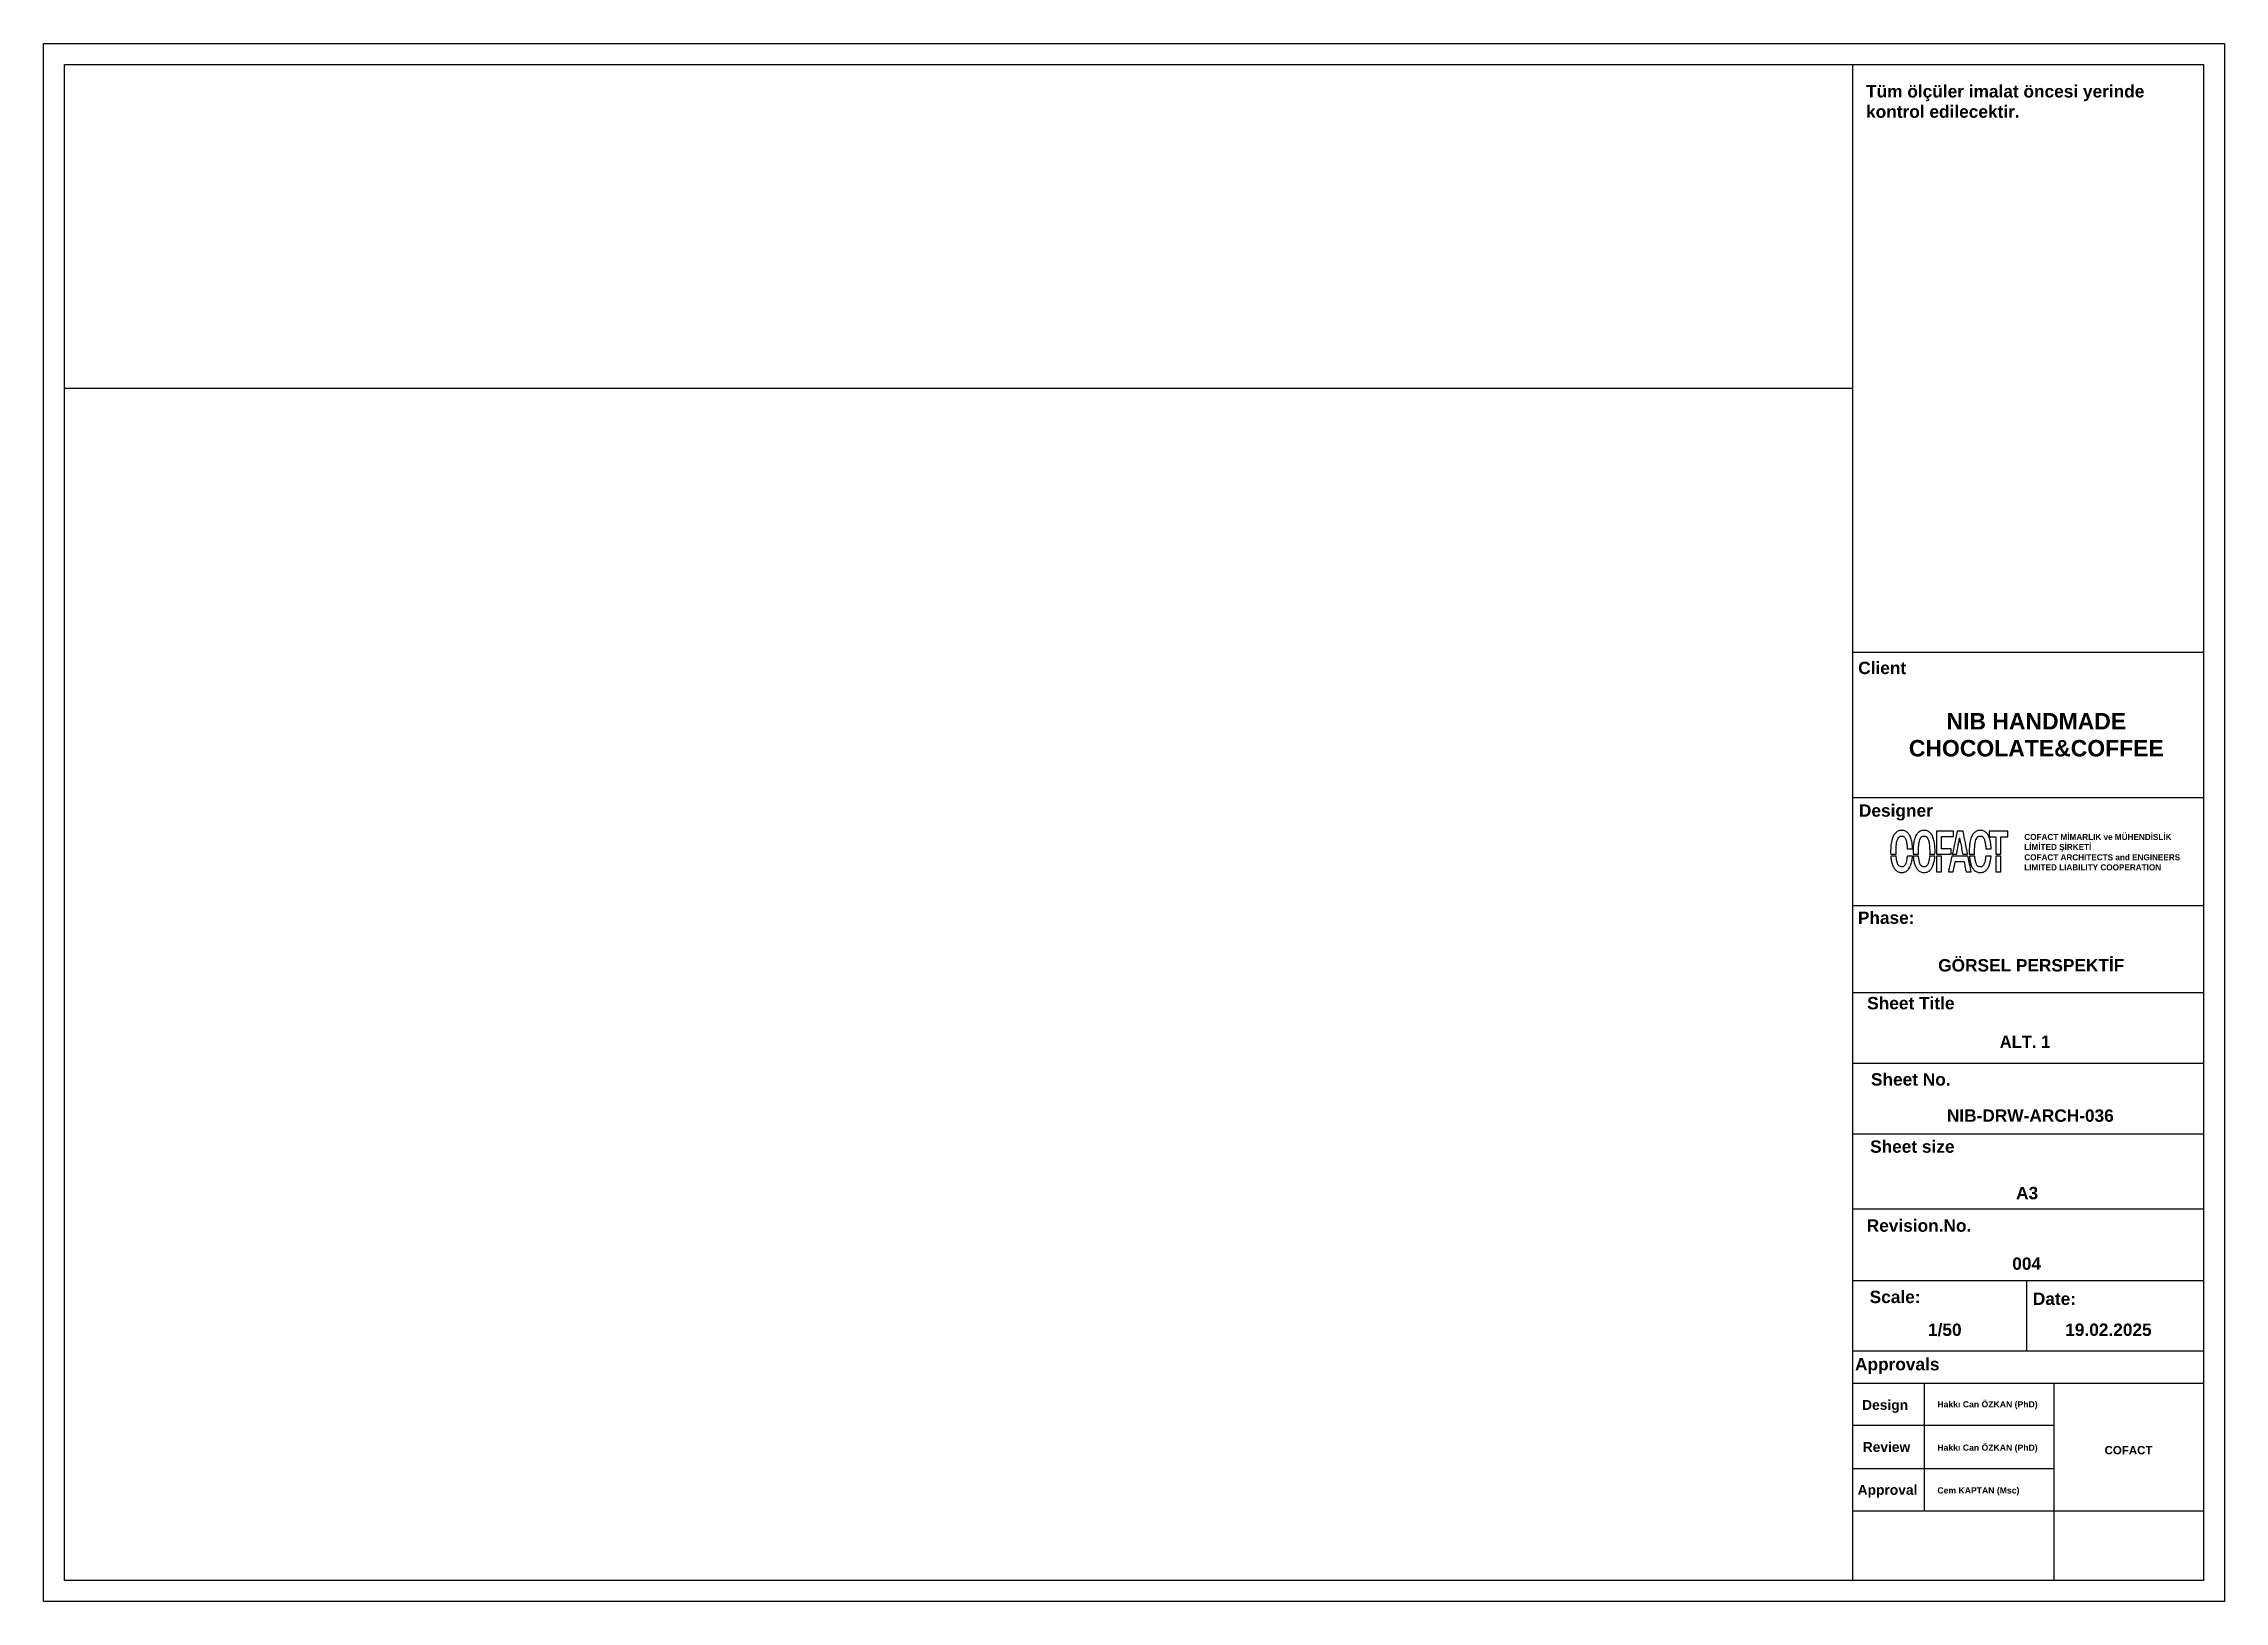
# Model space of a CAD drawing. Header units: millimetres. Extents: x 933584 to 974011, y 4545988 to 4553664.
# Drawn here: x 950911 to 953011, y 4546464 to 4547964 of the extents above; entities that cross this region are included whole.
import ezdxf

# ---------------------------------------------------------------- set-up
doc = ezdxf.new("R2010")
doc.units = ezdxf.units.MM
doc.layers.get('0').update_dxf_attribs({"color": 255})
doc.styles.add('Century Gothic_B_3', font='GOTHICB.TTF', dxfattribs={"height": 4})
picture_1 = doc.add_image_def('image3.png', size_in_pixel=(2560, 1707))

msp = doc.modelspace()

# ---------------------------------------------------------------- texts
at = {"color": 0, "attachment_point": 1, "line_spacing_factor": 0.984502, "style": 'Century Gothic_B_3'}
for s, insert, char_height, width in [('\\pxql;{\\fArial|b1|i0|c0|p34;Tüm ölçüler imalat öncesi yerinde kontrol edilecektir.}', (952666.46, 4547923.88), 11.9034, 324.3298), ('\\pxqr;{\\fArial|b1|i0|c0|p34;Client}', (952116.91, 4547368.66), 11.9034, 588.1338), ('\\pxqc;{\\fArial|b1|i0|c0|p34;NIB HANDMADE CHOCOLATE&COFFEE}', (952666.92, 4547319.26), 15.8192, 326.8702), ('\\pxqr;{\\fArial|b1|i0|c0|p34;Designer}', (952142.59, 4547231.33), 11.9034, 588.1338), ('{\\fFranklin Gothic Medium|b1|i0|c162|p34;COFACT MİMARLIK ve MÜHENDİSLİK}\\P{\\fFranklin Gothic Medium|b1|i0|c162|p34;LİMİTED ŞİRKETİ}', (952818.78, 4547202.86), 5.8729, 228.8091), ('\\pxql;{\\fFranklin Gothic Book|b1|i0|c162|p34;COFACT ARCHITECTS and ENGINEERS\\PLIMITED LIABILITY COOPERATION}', (952818.78, 4547183.27), 5.8729, 228.8091), ('\\pxqr;{\\fArial|b1|i0|c0|p34;Phase:}', (952124.92, 4547128.14), 11.9034, 588.1338), ('\\pxqr;{\\fArial|b1|i0|c0|p34;GÖRSEL PERSPEKTİF}', (952326.95, 4547082.3), 11.9034, 588.1338), ('\\pxqr;{\\fArial|b1|i0|c0|p34;Sheet Title}', (952163.47, 4547045.84), 11.9034, 588.1338), ('\\pxi-2,l3,qr,t3;ALT. 1', (952255.66, 4547008.69), 11.9034, 588.1338), ('\\pxqr;{\\fArial|b1|i0|c0|p34;Sheet No.}', (952159.68, 4546972.41), 11.9034, 588.1338), ('\\pxqr;{\\fArial|b1|i0|c0|p34;NIB-DRW-ARCH-036}', (952316.83, 4546937.56), 11.9034, 588.1338), ('\\pxqr;{\\fArial|b1|i0|c0|p34;Sheet size}', (952163.52, 4546907.76), 11.9034, 588.1338), ('\\pxqr;{\\fArial|b1|i0|c0|p34;A3}', (952244.02, 4546862.96), 11.9034, 588.1338), ('\\pxqr;{\\fArial|b1|i0|c0|p34;Revision.No.}', (952179.63, 4546831.68), 11.9034, 588.1338), ('\\pxqr;{\\fArial|b1|i0|c0|p34;00\\fArial|b1|i0|c162|p34;4}', (952246.83, 4546795.04), 11.9034, 588.1338), ('\\pxqr;{\\fArial|b1|i0|c0|p34;Scale:}', (952130.75, 4546762.99), 11.9034, 588.1338), ('\\pxqr;{\\fArial|b1|i0|c0|p34;Date:}', (952280.47, 4546761.2), 11.9034, 588.1338), ('\\pxqr;{\\fArial|b1|i0|c0|p34;1/50}', (952170.29, 4546731.37), 11.9034, 588.1338), ('\\pxqr;{\\fArial|b1|i0|c162|p34;19\\fArial|b1|i0|c0|p34;.02.202\\fArial|b1|i0|c162|p34;5}', (952353.31, 4546731.37), 11.9034, 588.1338), ('\\pxqr;{\\fArial|b1|i0|c0|p34;Approvals}', (952148.97, 4546698.22), 11.9034, 588.1338), ('\\pxqr;{\\fArial|b1|i0|c0|p34;Design}', (952118.77, 4546657.79), 9.5085, 588.1338), ('{\\fArial|b1|i0|c0|p34;\\W9.71336;   }{\\fArial|b1|i0|c0|p34;Hakkı Can ÖZKAN (PhD)}', (952667.8, 4546656.61), 5.9517, 163.4351), ('\\pxqr;{\\fArial|b1|i0|c0|p34;Review}', (952120.84, 4546617.27), 9.5085, 588.1338), ('{\\fArial|b1|i0|c0|p34;\\W9.71336;   }{\\fArial|b1|i0|c0|p34;Hakkı Can ÖZKAN (PhD)}', (952667.8, 4546614.9), 5.9517, 163.4351), ('\\pxqc;{\\fArial|b1|i0|c0|p34;COFACT}', (952755.71, 4546613.42), 7.9096, 326.8702), ('\\pxqr;{\\fArial|b1|i0|c0|p34;Approval}', (952127.75, 4546575.99), 9.5085, 588.1338), ('{\\W9.71336;\\fArial|b1|i0|c0|p34;   \\W1;Cem KAPTAN (Msc)}', (952667.8, 4546573.69), 5.9517, 163.4351)]:
    msp.add_mtext(s, dxfattribs=dict(at, insert=insert, char_height=char_height, width=width))

# ---------------------------------------------------------------- linework, layer by layer
at = {"color": 0}
for p, q in [((952991.47, 4547377.52), (952653.42, 4547377.52)), ((952991.47, 4547377.52), (952653.42, 4547377.52)), ((952991.47, 4547237.54), (952653.42, 4547237.54)), ((952991.47, 4547237.54), (952653.42, 4547237.54)), ((952991.47, 4547237.54), (952653.42, 4547237.54)), ((952991.47, 4547237.54), (952653.42, 4547237.54)), ((952991.47, 4547133.48), (952653.42, 4547133.48)), ((952653.42, 4547050.2), (952991.47, 4547050.2)), ((952991.47, 4546981.8), (952653.42, 4546981.8)), ((952991.47, 4546913.84), (952653.42, 4546913.84)), ((952991.47, 4546841.62), (952653.42, 4546841.62)), ((952991.47, 4546772.61), (952653.42, 4546772.61)), ((952820.89, 4546772.61), (952820.89, 4546704.89)), ((952991.47, 4546704.89), (952653.42, 4546704.89)), ((952991.47, 4546673.56), (952653.42, 4546673.56)), ((952722.27, 4546673.56), (952722.27, 4546550.8)), ((952847.26, 4546673.56), (952847.26, 4546599.96)), ((952653.42, 4546633.42), (952847.26, 4546633.42)), ((952653.42, 4546591.71), (952847.26, 4546591.71)), ((952847.26, 4546599.96), (952847.26, 4546483.84)), ((952991.47, 4546550.8), (952653.42, 4546550.8))]:
    msp.add_line(p, q, dxfattribs=at)
for points in [[(950911.47, 4547963.85), (953011.47, 4547963.85), (953011.47, 4546463.85), (950911.47, 4546463.85)], [(950931.47, 4547943.85), (952991.47, 4547943.85), (952991.47, 4546483.85), (950931.47, 4546483.85)], [(952734.1, 4547194.48), (952734.1, 4547183.34), (952741.16, 4547183.34), (952748.22, 4547183.34), (952748.22, 4547185.98), (952748.22, 4547188.61), (952743.64, 4547188.61), (952739.07, 4547188.61), (952739.07, 4547194.43), (952739.07, 4547200.24), (952744.79, 4547200.24), (952750.5, 4547200.24), (952750.5, 4547202.93), (952750.5, 4547205.61), (952742.3, 4547205.61), (952734.1, 4547205.61)], [(952784.91, 4547202.78), (952784.91, 4547199.95), (952788.14, 4547199.95), (952791.37, 4547199.95), (952791.37, 4547191.64), (952791.37, 4547183.34), (952793.86, 4547183.34), (952796.34, 4547183.34), (952796.34, 4547191.64), (952796.34, 4547199.95), (952799.62, 4547199.95), (952802.9, 4547199.95), (952802.9, 4547202.78), (952802.9, 4547205.61), (952793.91, 4547205.61), (952784.91, 4547205.61)], [(952734.1, 4547173.84), (952734.1, 4547166.34), (952736.56, 4547166.36), (952739.02, 4547166.39), (952739.04, 4547173.87), (952739.07, 4547181.35), (952736.58, 4547181.35), (952734.1, 4547181.35)], [(952791.39, 4547173.87), (952791.42, 4547166.39), (952793.88, 4547166.36), (952796.34, 4547166.33), (952796.34, 4547173.84), (952796.34, 4547181.35), (952793.86, 4547181.35), (952791.37, 4547181.35)]]:
    msp.add_lwpolyline(points, close=True, dxfattribs=at)
msp.add_lwpolyline([(952653.42, 4547943.86), (952653.42, 4546483.85)], dxfattribs=at)
for points in [[(952698.75, 4547206.1, 0.11064), (952695.65, 4547204.6, 0.089568), (952693.2, 4547201.82, 0.069833), (952691.45, 4547197.7, 0.037138), (952690.4, 4547192.26, 0.013582), (952690.25, 4547190.61, 0.005436), (952690.14, 4547188.34, 0.005261), (952690.08, 4547186.12, 0.017635), (952690.1, 4547184.66), (952690.17, 4547183.34), (952692.72, 4547183.34), (952695.27, 4547183.34), (952695.28, 4547186.35, -0.01557), (952695.44, 4547190.77, -0.027157), (952695.88, 4547194.4, -0.033018), (952696.57, 4547197.25, -0.079442), (952697.55, 4547199.19, -0.009072), (952697.84, 4547199.58, -0.030827), (952698.05, 4547199.82, -0.031813), (952698.29, 4547200.03, -0.010138), (952698.67, 4547200.31, -0.089655), (952699.42, 4547200.67, -0.05192), (952700.42, 4547200.83, -0.051218), (952701.44, 4547200.78, -0.076363), (952702.3, 4547200.51, -0.070873), (952703.1, 4547199.97, -0.052254), (952703.81, 4547199.17, -0.046256), (952704.42, 4547198.14, -0.033841), (952704.9, 4547196.91, -0.02482), (952705.26, 4547195.51, -0.012371), (952705.59, 4547193.71, -0.011745), (952705.85, 4547191.72, -0.011909), (952706.02, 4547189.73), (952706.09, 4547188.61), (952708.66, 4547188.61), (952711.23, 4547188.61), (952711.23, 4547189.03, 0.020953), (952711.19, 4547189.94, 0.004455), (952711.04, 4547191.52, 0.00493), (952710.86, 4547193.14, 0.011284), (952710.68, 4547194.37, 0.038093), (952709.55, 4547198.88, 0.067383), (952707.87, 4547202.32, 0.083303), (952705.64, 4547204.69, 0.099908), (952702.89, 4547206.02, 0.02201), (952702.45, 4547206.11, 0.020762), (952701.99, 4547206.17, 0.015695), (952701.43, 4547206.2, 0.005906), (952700.65, 4547206.2, 0.00548), (952700.04, 4547206.19, 0.006399), (952699.47, 4547206.17, 0.005718), (952698.99, 4547206.13, 0.038226)], [(952720.33, 4547206.1, 0.105194), (952717.36, 4547204.7, 0.087054), (952714.98, 4547202.14, 0.069549), (952713.23, 4547198.38, 0.038701), (952712.13, 4547193.43, 0.014261), (952711.89, 4547191.35, 0.008448), (952711.72, 4547188.85, 0.008433), (952711.64, 4547186.42, 0.018733), (952711.68, 4547184.57), (952711.75, 4547183.34), (952714.3, 4547183.34), (952716.85, 4547183.34), (952716.86, 4547186.35, -0.01557), (952717.01, 4547190.77, -0.027157), (952717.45, 4547194.4, -0.033018), (952718.15, 4547197.25, -0.079442), (952719.12, 4547199.19, -0.009072), (952719.42, 4547199.58, -0.030827), (952719.63, 4547199.82, -0.031813), (952719.87, 4547200.03, -0.010138), (952720.25, 4547200.31, -0.089655), (952721, 4547200.67, -0.05192), (952721.99, 4547200.83, -0.051218), (952723.02, 4547200.78, -0.076363), (952723.88, 4547200.51, -0.136443), (952725.39, 4547199.17, -0.067108), (952726.49, 4547196.83, -0.045937), (952727.23, 4547193.38, -0.018323), (952727.64, 4547188.56, -0.004967), (952727.68, 4547187.58, -0.003937), (952727.7, 4547186.52, -0.00398), (952727.71, 4547185.53, -0.009912), (952727.69, 4547184.81), (952727.63, 4547183.34), (952730.2, 4547183.34), (952732.78, 4547183.34), (952732.84, 4547184.61, 0.018366), (952732.87, 4547186.77, 0.009634), (952732.76, 4547189.46, 0.009631), (952732.55, 4547192.16, 0.017297), (952732.25, 4547194.36, 0.038062), (952731.13, 4547198.88, 0.067387), (952729.45, 4547202.32, 0.08333), (952727.22, 4547204.69, 0.099909), (952724.46, 4547206.02, 0.02201), (952724.02, 4547206.11, 0.020762), (952723.57, 4547206.17, 0.015695), (952723.01, 4547206.2, 0.005906), (952722.22, 4547206.2, 0.00548), (952721.62, 4547206.19, 0.006399), (952721.05, 4547206.17, 0.005718), (952720.57, 4547206.13, 0.038226)], [(952756.52, 4547199.03, 0.0000105), (952757.88, 4547191.73, 0.000084), (952759.08, 4547185.3, 0.003215), (952759.36, 4547183.86), (952759.47, 4547183.34), (952761.85, 4547183.34, 0.001355), (952762.76, 4547183.34, 0.00226), (952763.53, 4547183.35, 0.000206), (952764.21, 4547183.36, 0.409743), (952764.23, 4547183.38, 0.049641), (952764.22, 4547183.44, 0.000001), (952762.04, 4547194.29, 0.000006), (952759.89, 4547204.97, 0.007694), (952759.8, 4547205.39), (952759.75, 4547205.61), (952756.99, 4547205.61), (952754.23, 4547205.61), (952753.51, 4547202.31, -0.000077), (952752.13, 4547195.94, -0.000085), (952750.8, 4547189.78, -0.000009), (952749.51, 4547183.86, -0.006923), (952749.44, 4547183.57), (952749.39, 4547183.34), (952753.6, 4547183.34, 0.0001427), (952753.89, 4547184.92, 0.00034), (952754.15, 4547186.29, 0.000221), (952754.44, 4547187.87, -0.000266), (952755.27, 4547192.37, -0.000578), (952755.92, 4547195.83, -0.0000869)], [(952774.42, 4547206.1, 0.105194), (952771.45, 4547204.7, 0.087054), (952769.07, 4547202.14, 0.069549), (952767.32, 4547198.38, 0.038701), (952766.22, 4547193.43, 0.014261), (952765.99, 4547191.35, 0.008448), (952765.82, 4547188.85, 0.008433), (952765.73, 4547186.42, 0.018733), (952765.77, 4547184.57), (952765.84, 4547183.34), (952768.39, 4547183.34), (952770.94, 4547183.34), (952770.95, 4547186.35, -0.01557), (952771.1, 4547190.76, -0.027157), (952771.54, 4547194.4, -0.033018), (952772.24, 4547197.25, -0.079442), (952773.21, 4547199.19, -0.009072), (952773.51, 4547199.58, -0.030827), (952773.72, 4547199.82, -0.031813), (952773.96, 4547200.03, -0.010138), (952774.34, 4547200.31, -0.089655), (952775.09, 4547200.67, -0.05192), (952776.09, 4547200.83, -0.051218), (952777.11, 4547200.78, -0.076363), (952777.97, 4547200.51, -0.070873), (952778.77, 4547199.97, -0.052254), (952779.48, 4547199.17, -0.046256), (952780.08, 4547198.14, -0.033841), (952780.56, 4547196.91, -0.02482), (952780.93, 4547195.51, -0.012371), (952781.26, 4547193.71, -0.011745), (952781.52, 4547191.72, -0.011909), (952781.69, 4547189.73), (952781.75, 4547188.61), (952784.32, 4547188.61), (952786.9, 4547188.61), (952786.9, 4547189.03, 0.020953), (952786.86, 4547189.94, 0.004455), (952786.71, 4547191.52, 0.00493), (952786.52, 4547193.14, 0.011284), (952786.34, 4547194.37, 0.038093), (952785.22, 4547198.88, 0.067383), (952783.54, 4547202.32, 0.083303), (952781.31, 4547204.69, 0.099908), (952778.55, 4547206.02, 0.02201), (952778.11, 4547206.11, 0.020762), (952777.66, 4547206.17, 0.015695), (952777.1, 4547206.2, 0.005906), (952776.32, 4547206.2, 0.00548), (952775.71, 4547206.19, 0.006399), (952775.14, 4547206.17, 0.005718), (952774.66, 4547206.13, 0.038226)], [(952690.3, 4547180.63, 0.025038), (952690.86, 4547176.68, 0.036131), (952691.79, 4547173.27, 0.041565), (952693.04, 4547170.46, 0.063352), (952694.62, 4547168.3, 0.028049), (952695.43, 4547167.53, 0.034689), (952696.27, 4547166.91, 0.034905), (952697.18, 4547166.42, 0.029004), (952698.2, 4547166.03, 0.021923), (952698.68, 4547165.9, 0.031789), (952699.12, 4547165.83, 0.019677), (952699.69, 4547165.8, 0.003659), (952700.74, 4547165.79, 0.003627), (952701.78, 4547165.8, 0.019229), (952702.35, 4547165.83, 0.031747), (952702.77, 4547165.9, 0.024514), (952703.22, 4547166.02, 0.035022), (952704.4, 4547166.5, 0.037328), (952705.46, 4547167.12, 0.037367), (952706.42, 4547167.9, 0.035245), (952707.28, 4547168.83, 0.053473), (952708.66, 4547171, 0.03772), (952709.75, 4547173.68, 0.032588), (952710.56, 4547176.9, 0.021334), (952711.08, 4547180.68), (952711.14, 4547181.35), (952708.56, 4547181.35), (952705.97, 4547181.35), (952705.91, 4547180.68, -0.0074), (952705.81, 4547179.71, -0.005344), (952705.66, 4547178.63, -0.005411), (952705.5, 4547177.6, -0.010609), (952705.34, 4547176.78, -0.034422), (952704.64, 4547174.32, -0.07643), (952703.72, 4547172.62, -0.102726), (952702.52, 4547171.59, -0.109019), (952701.04, 4547171.14, -0.095932), (952699.43, 4547171.33, -0.113527), (952698.11, 4547172.11, -0.092498), (952697.08, 4547173.53, -0.04608), (952696.31, 4547175.63, -0.017297), (952696.02, 4547176.92, -0.007909), (952695.72, 4547178.63, -0.007223), (952695.48, 4547180.29, -0.03219), (952695.42, 4547181.26, 0.402781), (952695.38, 4547181.3, 0.001238), (952694.67, 4547181.33, 0.005463), (952693.83, 4547181.35, 0.003096), (952692.82, 4547181.35), (952690.23, 4547181.35)], [(952711.87, 4547180.63, 0.025038), (952712.44, 4547176.68, 0.036131), (952713.36, 4547173.27, 0.041565), (952714.62, 4547170.46, 0.063352), (952716.19, 4547168.3, 0.047265), (952717.59, 4547167.07, 0.06438), (952719.06, 4547166.27, 0.06177), (952720.73, 4547165.86, 0.039412), (952722.73, 4547165.77, 0.027569), (952724.15, 4547165.9, 0.048064), (952725.3, 4547166.18, 0.049711), (952726.35, 4547166.67, 0.031882), (952727.45, 4547167.43, 0.081131), (952729.37, 4547169.51, 0.052129), (952730.88, 4547172.42, 0.043307), (952731.98, 4547176.15, 0.026621), (952732.66, 4547180.68), (952732.72, 4547181.35), (952730.14, 4547181.35), (952727.55, 4547181.35), (952727.49, 4547180.68, -0.0074), (952727.38, 4547179.71, -0.005344), (952727.24, 4547178.63, -0.005411), (952727.07, 4547177.6, -0.010609), (952726.92, 4547176.78, -0.034422), (952726.22, 4547174.32, -0.07643), (952725.29, 4547172.62, -0.102726), (952724.1, 4547171.59, -0.109019), (952722.62, 4547171.14, -0.095932), (952721.01, 4547171.33, -0.113527), (952719.69, 4547172.1, -0.092498), (952718.66, 4547173.53, -0.04608), (952717.89, 4547175.63, -0.017297), (952717.6, 4547176.92, -0.007909), (952717.3, 4547178.63, -0.007223), (952717.06, 4547180.29, -0.03219), (952717, 4547181.26, 0.402781), (952716.96, 4547181.3, 0.001238), (952716.24, 4547181.33, 0.005463), (952715.41, 4547181.35, 0.003096), (952714.4, 4547181.35), (952711.8, 4547181.35)], [(952767.66, 4547166.34, 0.0000231), (952766.17, 4547173.77, 0.000048), (952764.77, 4547180.73, 0.022716), (952764.66, 4547181.18, 0.319618), (952764.52, 4547181.29, 0.005635), (952763.47, 4547181.33, 0.005119), (952761.64, 4547181.35, 0.000404), (952756.79, 4547181.35), (952748.96, 4547181.35), (952747.38, 4547174.02, -0.000063), (952746.77, 4547171.2, -0.000102), (952746.25, 4547168.79, -0.000015), (952745.78, 4547166.65, -0.0154076), (952745.7, 4547166.33), (952750.44, 4547166.39), (952751.31, 4547171.11, -0.000258), (952751.65, 4547172.94, -0.000401), (952751.95, 4547174.51, -0.000111), (952752.21, 4547175.88, -0.013635), (952752.24, 4547176.06), (952752.3, 4547176.28), (952756.55, 4547176.28), (952760.79, 4547176.28), (952761.43, 4547172.88, 0.000154), (952761.69, 4547171.46, 0.000145), (952761.96, 4547170.01, 0.000144), (952762.2, 4547168.73, 0.000507), (952762.36, 4547167.9), (952762.66, 4547166.34)], [(952765.96, 4547180.63, 0.025038), (952766.53, 4547176.68, 0.036131), (952767.45, 4547173.27, 0.041565), (952768.71, 4547170.46, 0.063352), (952770.28, 4547168.3, 0.047265), (952771.68, 4547167.07, 0.06438), (952773.15, 4547166.27, 0.06177), (952774.82, 4547165.86, 0.039412), (952776.83, 4547165.77, 0.027569), (952778.25, 4547165.9, 0.048064), (952779.39, 4547166.18, 0.049711), (952780.44, 4547166.67, 0.031882), (952781.54, 4547167.43, 0.081131), (952783.46, 4547169.51, 0.052129), (952784.97, 4547172.42, 0.043307), (952786.07, 4547176.15, 0.026621), (952786.75, 4547180.68), (952786.81, 4547181.35), (952784.23, 4547181.35), (952781.64, 4547181.35), (952781.58, 4547180.68, -0.0074), (952781.47, 4547179.71, -0.005344), (952781.33, 4547178.63, -0.005411), (952781.17, 4547177.6, -0.010609), (952781.01, 4547176.78, -0.034422), (952780.31, 4547174.32, -0.07643), (952779.38, 4547172.62, -0.102726), (952778.19, 4547171.59, -0.109019), (952776.71, 4547171.14, -0.095932), (952775.1, 4547171.33, -0.113527), (952773.78, 4547172.1, -0.092498), (952772.75, 4547173.53, -0.04608), (952771.98, 4547175.63, -0.017297), (952771.69, 4547176.92, -0.007909), (952771.39, 4547178.63, -0.007223), (952771.15, 4547180.29, -0.03219), (952771.09, 4547181.26, 0.402781), (952771.05, 4547181.3, 0.001238), (952770.34, 4547181.33, 0.005463), (952769.5, 4547181.35, 0.003096), (952768.49, 4547181.35), (952765.9, 4547181.35)]]:
    msp.add_lwpolyline(points, format="xyb", close=True, dxfattribs=at)

msp.set_redraw_order([(e.dxf.handle, doc.entitydb.next_handle()) for e in msp.query("TEXT MTEXT ATTDEF DIMENSION ARC_DIMENSION")])  # texts and dimensions are drawn at this point

# ---------------------------------------------------------------- pictures from other files: only their frames are drawn
image = msp.add_image(picture_1, insert=(950931.47, 4546483.85), size_in_units=(1721.95, 1148.19), rotation=0)
image.dxf.flags = 7

doc.saveas('drawing.dxf')
